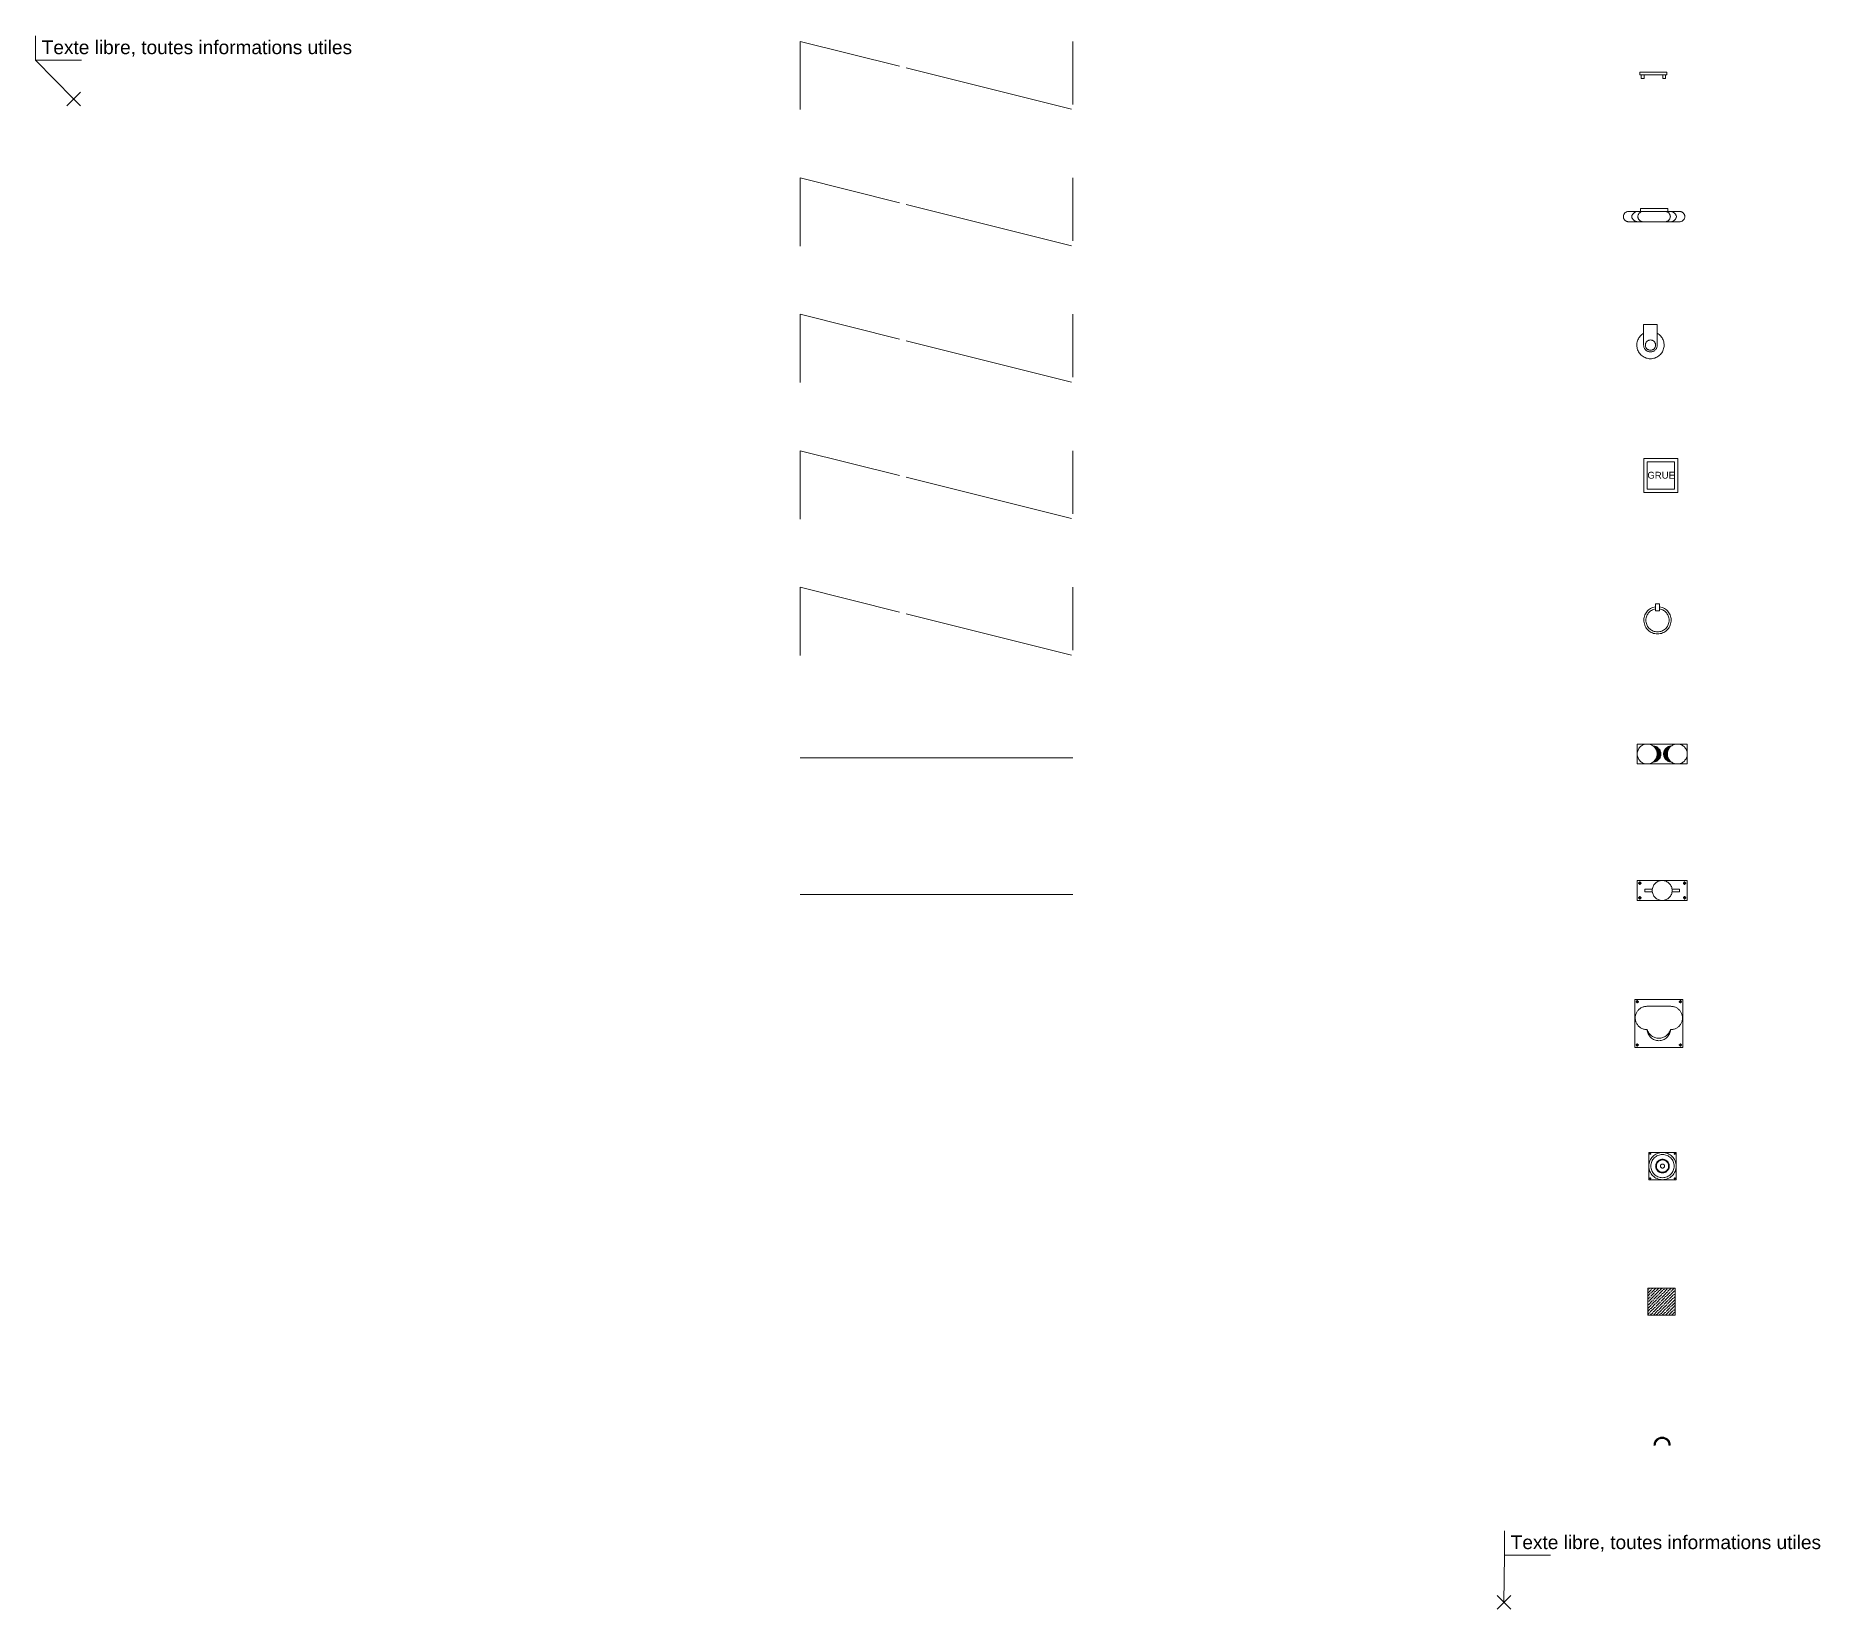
# Model space of a CAD drawing. Header units: metres. Extents: x 3068 to 3311, y 1718 to 1911.
# Drawn here: x 3182.84 to 3209, y 1719.69 to 1742.76 of the extents above; entities that cross this region are included whole.
import ezdxf

# ---------------------------------------------------------------- set-up
doc = ezdxf.new("R2010")
doc.units = ezdxf.units.M
doc.header["$PDMODE"] = 3
doc.header["$PDSIZE"] = 0.1
for name, pattern in [('Socle_Continu', [2.5, 2.5, 0]), ('XL_1341', [2.5, 2.5, 0]), ('XL_1342', [2.5, 2.5, 0]), ('XL_1343', [2.5, 2.5, 0]), ('XL_1344', [2.5, 2.5, 0]), ('XL_1345', [2.5, 2.5, 0])]:
    doc.linetypes.add(name, pattern=pattern)
for name, color, linetype, lineweight in [('HYDRO_SCI', 150, 'Socle_Continu', 13), ('OUVRA_SCI', 7, 'Socle_Continu', 13), ('OUVRA_SCS', 7, 'Socle_Continu', 13)]:
    doc.layers.add(name, color=color, linetype=linetype, lineweight=lineweight)
doc.styles.get("Standard").update_dxf_attribs({"font": 'arial.ttf'})
doc.linetypes.add('XL_1346', pattern='A,0,["[",Standard,S=0.127,R=-90,X=-0.13,Y=0.05],0.23,-0.17', length=0.4)
doc.linetypes.add('XL_1347', pattern='A,0.2,0,["∕",Standard,S=0.254,R=0,X=0,Y=0]', length=0.2)

# ---------------------------------------------------------------- blocks, each defined once
blk = doc.blocks.new('XP_1361')
at = {"layer": 'OUVRA_SCS', "linetype": 'Socle_Continu'}
for points in [[(-0.042, 0.096), (0.358, 0.096), (0.358, 0.054), (-0.042, 0.054)], [(-0.021, 0.054), (0.021, 0.054), (0.021, 0), (-0.021, 0)], [(0.295, 0.054), (0.337, 0.054), (0.337, 0), (0.295, 0)]]:
    blk.add_lwpolyline(points, close=True, dxfattribs=at)
at = {"layer": 'OUVRA_SCS', "linetype": 'Socle_Continu', "flags": 9}
for tag, p in [('ID', (0.945, -0.066)), ('NATURE', (0.945, -0.387)), ('FAMILLE', (0.945, -0.708)), ('CALQUE', (0.945, -1.03)), ('PCRS', (0.945, -1.351))]:
    blk.add_attdef(tag, p, '', height=0.2, dxfattribs=at)
blk = doc.blocks.new('XP_1362')
at = {"layer": 'OUVRA_SCS', "linetype": 'Socle_Continu'}
for p, q in [((-0.2, -0.042), (0.251, -0.042)), ((-0.2, -0.192), (0.251, -0.192))]:
    blk.add_line(p, q, dxfattribs=at)
blk.add_lwpolyline([(-0.2, 0), (0.2, 0), (0.2, -0.042), (-0.2, -0.042)], close=True, dxfattribs=at)
for points in [[(-0.375, -0.042), (0.375, -0.042)], [(0.375, -0.192), (-0.375, -0.192)]]:
    blk.add_lwpolyline(points, dxfattribs=at)
for centre, radius, start, end in [((-0.375, -0.117), 0.075, 90, 270), ((-0.238, -0.133), 0.0916, 93.0763, 169.6508), ((-0.238, -0.101), 0.0916, 190.3492, 266.9237), ((-0.158, -0.12), 0.0801, 102.3546, 177.6731), ((-0.158, -0.114), 0.0801, 182.3269, 257.6454), ((0.158, -0.12), 0.0801, 2.3269, 77.6454), ((0.158, -0.114), 0.0801, 282.3546, 357.6731), ((0.238, -0.133), 0.0916, 10.3492, 86.9237), ((0.238, -0.101), 0.0916, 273.0763, 349.6508), ((0.375, -0.117), 0.075, 270, 90)]:
    blk.add_arc(centre, radius, start, end, dxfattribs=at)
at = {"layer": 'OUVRA_SCS', "linetype": 'Socle_Continu', "flags": 9}
for tag, p in [('ID', (0.787, -0.162)), ('NATURE', (0.787, -0.483)), ('FAMILLE', (0.787, -0.805)), ('CALQUE', (0.787, -1.126)), ('PCRS', (0.787, -1.447))]:
    blk.add_attdef(tag, p, '', height=0.2, dxfattribs=at)
blk = doc.blocks.new('XP_1363')
at = {"layer": 'OUVRA_SCS', "linetype": 'Socle_Continu'}
blk.add_lwpolyline([(-0.1, 0), (-0.1, 0.3), (0.1, 0.3), (0.1, 0, -1)], format="xyb", close=True, dxfattribs=at)
blk.add_circle((0, 0), 0.075, dxfattribs=at)
blk.add_arc((0, 0), 0.2, 120, 60, dxfattribs=at)
at = {"layer": 'OUVRA_SCS', "linetype": 'Socle_Continu', "flags": 9}
for tag, p in [('ID', (0.787, 0.038)), ('NATURE', (0.787, -0.283)), ('FAMILLE', (0.787, -0.605)), ('CALQUE', (0.787, -0.926)), ('PCRS', (0.787, -1.247))]:
    blk.add_attdef(tag, p, '', height=0.2, dxfattribs=at)
blk = doc.blocks.new('XP_1366')
at = {"layer": 'OUVRA_SCS', "linetype": 'Socle_Continu'}
h = blk.add_hatch(dxfattribs=at)
h.set_pattern_fill('ANSI31', color=256, scale=0.001)
h.paths.add_polyline_path([(0.119, 0.136, -0.239368), (0.15, 0.075, -0.239368), (0.119, 0.014, 0.976071)])
h.paths.add_polyline_path([(0.258, 0.136, 0.976071), (0.258, 0.014, -0.239368), (0.227, 0.075, -0.239368)])
blk.add_lwpolyline([(0, 0), (0.377, 0), (0.377, 0.15), (0, 0.15)], close=True, dxfattribs=at)
for centre in [(0.075, 0.075), (0.302, 0.075)]:
    blk.add_circle(centre, 0.075, dxfattribs=at)
for centre, start, end in [((0.118, 0.075), 271.3876, 88.6124), ((0.259, 0.075), 91.3876, 268.6124)]:
    blk.add_arc(centre, 0.0606, start, end, dxfattribs=at)
at = {"layer": 'OUVRA_SCS', "linetype": 'Socle_Continu', "flags": 9}
for tag, p in [('ID', (0.945, -0.066)), ('NATURE', (0.945, -0.387)), ('FAMILLE', (0.945, -0.708)), ('CALQUE', (0.945, -1.03)), ('PCRS', (0.945, -1.351))]:
    blk.add_attdef(tag, p, '', height=0.2, dxfattribs=at)
blk = doc.blocks.new('XP_1367')
at = {"layer": 'OUVRA_SCS', "linetype": 'Socle_Continu'}
blk.add_lwpolyline([(0, 0), (0.377, 0), (0.377, 0.15), (0, 0.15)], close=True, dxfattribs=at)
for points in [[(0.02, 0.118), (0.02, 0.142)], [(0.357, 0.118), (0.357, 0.142)], [(0.008, 0.13), (0.032, 0.13)], [(0.008, 0.02), (0.032, 0.02)], [(0.02, 0.008), (0.02, 0.032)], [(0.114, 0.085), (0.058, 0.085), (0.058, 0.065), (0.114, 0.065)], [(0.263, 0.085), (0.318, 0.085), (0.318, 0.065), (0.263, 0.065)], [(0.345, 0.13), (0.369, 0.13)], [(0.345, 0.02), (0.369, 0.02)], [(0.357, 0.008), (0.357, 0.032)]]:
    blk.add_lwpolyline(points, dxfattribs=at)
for centre, radius in [((0.02, 0.13), 0.008), ((0.188, 0.075), 0.075), ((0.357, 0.13), 0.008), ((0.02, 0.02), 0.008), ((0.357, 0.02), 0.008)]:
    blk.add_circle(centre, radius, dxfattribs=at)
at = {"layer": 'OUVRA_SCS', "linetype": 'Socle_Continu', "flags": 9}
for tag, p in [('ID', (0.945, -0.066)), ('NATURE', (0.945, -0.387)), ('FAMILLE', (0.945, -0.708)), ('CALQUE', (0.945, -1.03)), ('PCRS', (0.945, -1.351))]:
    blk.add_attdef(tag, p, '', height=0.2, dxfattribs=at)
blk = doc.blocks.new('XP_1368')
at = {"layer": 'OUVRA_SCS', "linetype": 'Socle_Continu'}
blk.add_lwpolyline([(0, 0), (0.4, 0), (0.4, 0.4), (0, 0.4)], close=True, dxfattribs=at)
blk.add_lwpolyline([(0.1, 0.342), (0.3, 0.342, -1.014152), (0.297, 0.148, -0.955842), (0.103, 0.148, -1.014152)], format="xyb", close=True, dxfattribs=at)
for points in [[(0.008, 0.38), (0.032, 0.38)], [(0.02, 0.368), (0.02, 0.392)], [(0.368, 0.38), (0.392, 0.38)], [(0.38, 0.368), (0.38, 0.392)], [(0.008, 0.02), (0.032, 0.02)], [(0.02, 0.008), (0.02, 0.032)], [(0.368, 0.02), (0.392, 0.02)], [(0.38, 0.008), (0.38, 0.032)]]:
    blk.add_lwpolyline(points, dxfattribs=at)
for centre in [(0.02, 0.38), (0.38, 0.38), (0.02, 0.02), (0.38, 0.02)]:
    blk.add_circle(centre, 0.008, dxfattribs=at)
blk.add_arc((0.2, 0.178), 0.102, 197.1532, 342.8468, dxfattribs=at)
at = {"layer": 'OUVRA_SCS', "linetype": 'Socle_Continu', "flags": 9}
for tag, p in [('ID', (0.945, -0.066)), ('NATURE', (0.945, -0.387)), ('FAMILLE', (0.945, -0.708)), ('CALQUE', (0.945, -1.03)), ('PCRS', (0.945, -1.351))]:
    blk.add_attdef(tag, p, '', height=0.2, dxfattribs=at)
blk = doc.blocks.new('XP_1369')
at = {"layer": 'OUVRA_SCS', "linetype": 'Socle_Continu'}
blk.add_lwpolyline([(0, 0), (0.4, 0), (0.4, 0.4), (0, 0.4)], close=True, dxfattribs=at)
for points in [[(0.008, 0.38), (0.032, 0.38)], [(0.02, 0.368), (0.02, 0.392)], [(0.368, 0.38), (0.392, 0.38)], [(0.38, 0.368), (0.38, 0.392)], [(0.008, 0.02), (0.032, 0.02)], [(0.02, 0.008), (0.02, 0.032)], [(0.368, 0.02), (0.392, 0.02)], [(0.38, 0.008), (0.38, 0.032)]]:
    blk.add_lwpolyline(points, dxfattribs=at)
for centre, radius in [((0.2, 0.2), 0.2), ((0.02, 0.38), 0.008), ((0.2, 0.2), 0.17), ((0.2, 0.2), 0.1), ((0.2, 0.2), 0.09), ((0.38, 0.38), 0.008), ((0.02, 0.02), 0.008), ((0.2, 0.2), 0.03), ((0.38, 0.02), 0.008)]:
    blk.add_circle(centre, radius, dxfattribs=at)
at = {"layer": 'OUVRA_SCS', "linetype": 'Socle_Continu', "flags": 9}
for tag, p in [('ID', (0.945, -0.066)), ('NATURE', (0.945, -0.387)), ('FAMILLE', (0.945, -0.708)), ('CALQUE', (0.945, -1.03)), ('PCRS', (0.945, -1.351))]:
    blk.add_attdef(tag, p, '', height=0.2, dxfattribs=at)
blk = doc.blocks.new('XP_1370')
at = {"layer": 'OUVRA_SCS', "linetype": 'Socle_Continu'}
h = blk.add_hatch(dxfattribs=at)
h.set_pattern_fill('ANSI36', color=256, scale=0.01)
h.paths.add_polyline_path([(0, 0.4), (0, 0), (0.4, 0), (0.4, 0.4)])
blk.add_lwpolyline([(0, 0), (0.4, 0), (0.4, 0.4), (0, 0.4)], close=True, dxfattribs=at)
at = {"layer": 'OUVRA_SCS', "linetype": 'Socle_Continu', "flags": 9}
for tag, p in [('ID', (0.945, -0.066)), ('NATURE', (0.945, -0.387)), ('FAMILLE', (0.945, -0.708)), ('CALQUE', (0.945, -1.03)), ('PCRS', (0.945, -1.351))]:
    blk.add_attdef(tag, p, '', height=0.2, dxfattribs=at)
blk = doc.blocks.new('XP_1371')
at = {"layer": 'OUVRA_SCS', "linetype": 'Socle_Continu'}
h = blk.add_hatch(color=256, dxfattribs=at)
h.dxf.hatch_style = 1
h.paths.add_polyline_path([(0.1, 0), (0.12, 0, 1), (-0.12, 0), (-0.1, 0, -1)])
blk.add_lwpolyline([(-0.12, 0), (-0.1, 0, -1), (0.1, 0), (0.12, 0, 1)], format="xyb", close=True, dxfattribs=at)
at = {"layer": 'OUVRA_SCS', "linetype": 'Socle_Continu', "flags": 9}
for tag, p in [('ID', (0.787, 0.038)), ('NATURE', (0.787, -0.283)), ('FAMILLE', (0.787, -0.605)), ('CALQUE', (0.787, -0.926)), ('PCRS', (0.787, -1.247))]:
    blk.add_attdef(tag, p, '', height=0.2, dxfattribs=at)
blk = doc.blocks.new('*U440')
at = {"layer": 'OUVRA_SCI', "linetype": 'Socle_Continu'}
blk.add_line((0.011, 0.695), (0, 0), dxfattribs=at)
at = {"layer": 'OUVRA_SCI', "linetype": 'Socle_Continu', "flags": 128}
blk.add_lwpolyline([(0.684, 0.695), (0.011, 0.695), (0.011, 1.052)], dxfattribs=at)
at = {"layer": 'OUVRA_SCI', "linetype": 'Socle_Continu'}
blk.add_point((0, 0), dxfattribs=at)
blk.add_attdef('TXT', (0.1, 0.782), '', height=0.2, dxfattribs=at)
at = {"layer": 'OUVRA_SCI', "linetype": 'Socle_Continu', "flags": 9}
for tag, p in [('ID', (1.967, 0.144)), ('NATURE', (1.967, -0.177)), ('FAMILLE', (1.967, -0.499)), ('CALQUE', (1.967, -0.82)), ('PCRS', (1.967, -1.141))]:
    blk.add_attdef(tag, p, '', height=0.2, dxfattribs=at)
blk = doc.blocks.new('XP_1364')
at = {"layer": 'OUVRA_SCS', "linetype": 'Socle_Continu'}
for points in [[(0, 0), (0.5, 0), (0.5, 0.5), (0, 0.5)], [(0.05, 0.05), (0.45, 0.05), (0.45, 0.45), (0.05, 0.45)]]:
    blk.add_lwpolyline(points, close=True, dxfattribs=at)
at = {"layer": 'OUVRA_SCS', "linetype": 'Socle_Continu', "insert": (0.053, 0.305), "char_height": 0.1, "attachment_point": 1}
blk.add_mtext_dynamic_manual_height_columns('GRUE', width=0.33761, gutter_width=12.5, heights=[0], dxfattribs=at)
at = {"layer": 'OUVRA_SCS', "linetype": 'Socle_Continu', "flags": 9}
for tag, p in [('ID', (0.945, -0.066)), ('NATURE', (0.945, -0.387)), ('FAMILLE', (0.945, -0.708)), ('CALQUE', (0.945, -1.03)), ('PCRS', (0.945, -1.351))]:
    blk.add_attdef(tag, p, '', height=0.2, dxfattribs=at)
blk = doc.blocks.new('XP_1365')
at = {"layer": 'OUVRA_SCS', "linetype": 'Socle_Continu'}
blk.add_lwpolyline([(0.03, -0.05), (0.03, 0.05), (-0.03, 0.05), (-0.03, -0.05)], close=True, dxfattribs=at)
for radius, start, end in [(0.2, 98.6269, 81.3731), (0.17, 100.1642, 79.8358)]:
    blk.add_arc((0, -0.189), radius, start, end, dxfattribs=at)
at = {"layer": 'OUVRA_SCS', "linetype": 'Socle_Continu', "flags": 9}
for tag, p in [('ID', (0.787, 0.038)), ('NATURE', (0.787, -0.283)), ('FAMILLE', (0.787, -0.605)), ('CALQUE', (0.787, -0.926)), ('PCRS', (0.787, -1.247))]:
    blk.add_attdef(tag, p, '', height=0.2, dxfattribs=at)
blk = doc.blocks.new('*U65')
at = {"layer": 'HYDRO_SCI', "linetype": 'Socle_Continu'}
blk.add_line((-0.556, 0.569), (0, 0), dxfattribs=at)
at = {"layer": 'HYDRO_SCI', "linetype": 'Socle_Continu', "flags": 128}
blk.add_lwpolyline([(0.117, 0.569), (-0.556, 0.569), (-0.556, 0.926)], dxfattribs=at)
at = {"layer": 'HYDRO_SCI', "linetype": 'Socle_Continu'}
blk.add_point((0, 0), dxfattribs=at)
blk.add_attdef('TXT', (-0.467, 0.656), '', height=0.2, dxfattribs=at)
at = {"layer": 'HYDRO_SCI', "linetype": 'Socle_Continu', "flags": 9}
for tag, p in [('ID', (1.967, 0.144)), ('NATURE', (1.967, -0.177)), ('FAMILLE', (1.967, -0.499)), ('CALQUE', (1.967, -0.82)), ('PCRS', (1.967, -1.141))]:
    blk.add_attdef(tag, p, '', height=0.2, dxfattribs=at)

msp = doc.modelspace()

# ---------------------------------------------------------------- linework, layer by layer
at = {"layer": 'OUVRA_SCS', "linetype": 'XL_1341', "flags": 128}
msp.add_lwpolyline([(3194.049, 1741.672), (3194.049, 1742.672), (3198.049, 1741.672), (3198.049, 1742.672)], dxfattribs=at)
at = {"layer": 'OUVRA_SCS', "linetype": 'XL_1342', "flags": 128}
msp.add_lwpolyline([(3194.049, 1739.672), (3194.049, 1740.672), (3198.049, 1739.672), (3198.049, 1740.672)], dxfattribs=at)
at = {"layer": 'OUVRA_SCS', "linetype": 'XL_1343', "flags": 128}
msp.add_lwpolyline([(3194.049, 1737.672), (3194.049, 1738.672), (3198.049, 1737.672), (3198.049, 1738.672)], dxfattribs=at)
at = {"layer": 'OUVRA_SCS', "linetype": 'XL_1344', "flags": 128}
msp.add_lwpolyline([(3194.049, 1735.672), (3194.049, 1736.672), (3198.049, 1735.672), (3198.049, 1736.672)], dxfattribs=at)
at = {"layer": 'OUVRA_SCS', "linetype": 'XL_1345', "flags": 128}
msp.add_lwpolyline([(3194.049, 1733.672), (3194.049, 1734.672), (3198.049, 1733.672), (3198.049, 1734.672)], dxfattribs=at)
at = {"layer": 'OUVRA_SCS', "linetype": 'XL_1346', "flags": 128}
msp.add_lwpolyline([(3194.049, 1732.172), (3198.049, 1732.172)], dxfattribs=at)
at = {"layer": 'OUVRA_SCS', "linetype": 'XL_1347', "flags": 128}
msp.add_lwpolyline([(3194.049, 1730.172), (3198.049, 1730.172)], dxfattribs=at)

# ---------------------------------------------------------------- block references
at = {"layer": 'HYDRO_SCI', "linetype": 'Socle_Continu'}
msp.add_blockref('*U65', (3183.398, 1741.829), dxfattribs=at).add_auto_attribs({'TXT': 'Texte libre, toutes informations utiles'})
at = {"layer": 'OUVRA_SCI', "linetype": 'Socle_Continu'}
msp.add_blockref('*U440', (3204.366, 1719.795), dxfattribs=at).add_auto_attribs({'TXT': 'Texte libre, toutes informations utiles'})
at = {"layer": 'OUVRA_SCS', "linetype": 'Socle_Continu'}
for name, p in [('XP_1361', (3206.399, 1742.127)), ('XP_1362', (3206.568, 1740.221)), ('XP_1363', (3206.515, 1738.221)), ('XP_1364', (3206.417, 1736.059)), ('XP_1365', (3206.618, 1734.378)), ('XP_1369', (3206.491, 1725.99)), ('XP_1370', (3206.475, 1724.003)), ('XP_1371', (3206.686, 1722.099))]:
    msp.add_blockref(name, p, dxfattribs=at)
for name, p, xscale, yscale, zscale in [('XP_1366', (3206.321, 1732.083), 1.945008056051469, 1.945008056051469, 1.945008056051469), ('XP_1367', (3206.321, 1730.083), 1.945008056051469, 1.945008056051469, 1.945008056051469), ('XP_1368', (3206.286, 1727.93), 1.758238396218585, 1.758238396218585, 1.758238396218585)]:
    msp.add_blockref(name, p, dxfattribs=dict(at, xscale=xscale, yscale=yscale, zscale=zscale))

doc.saveas('drawing.dxf')
